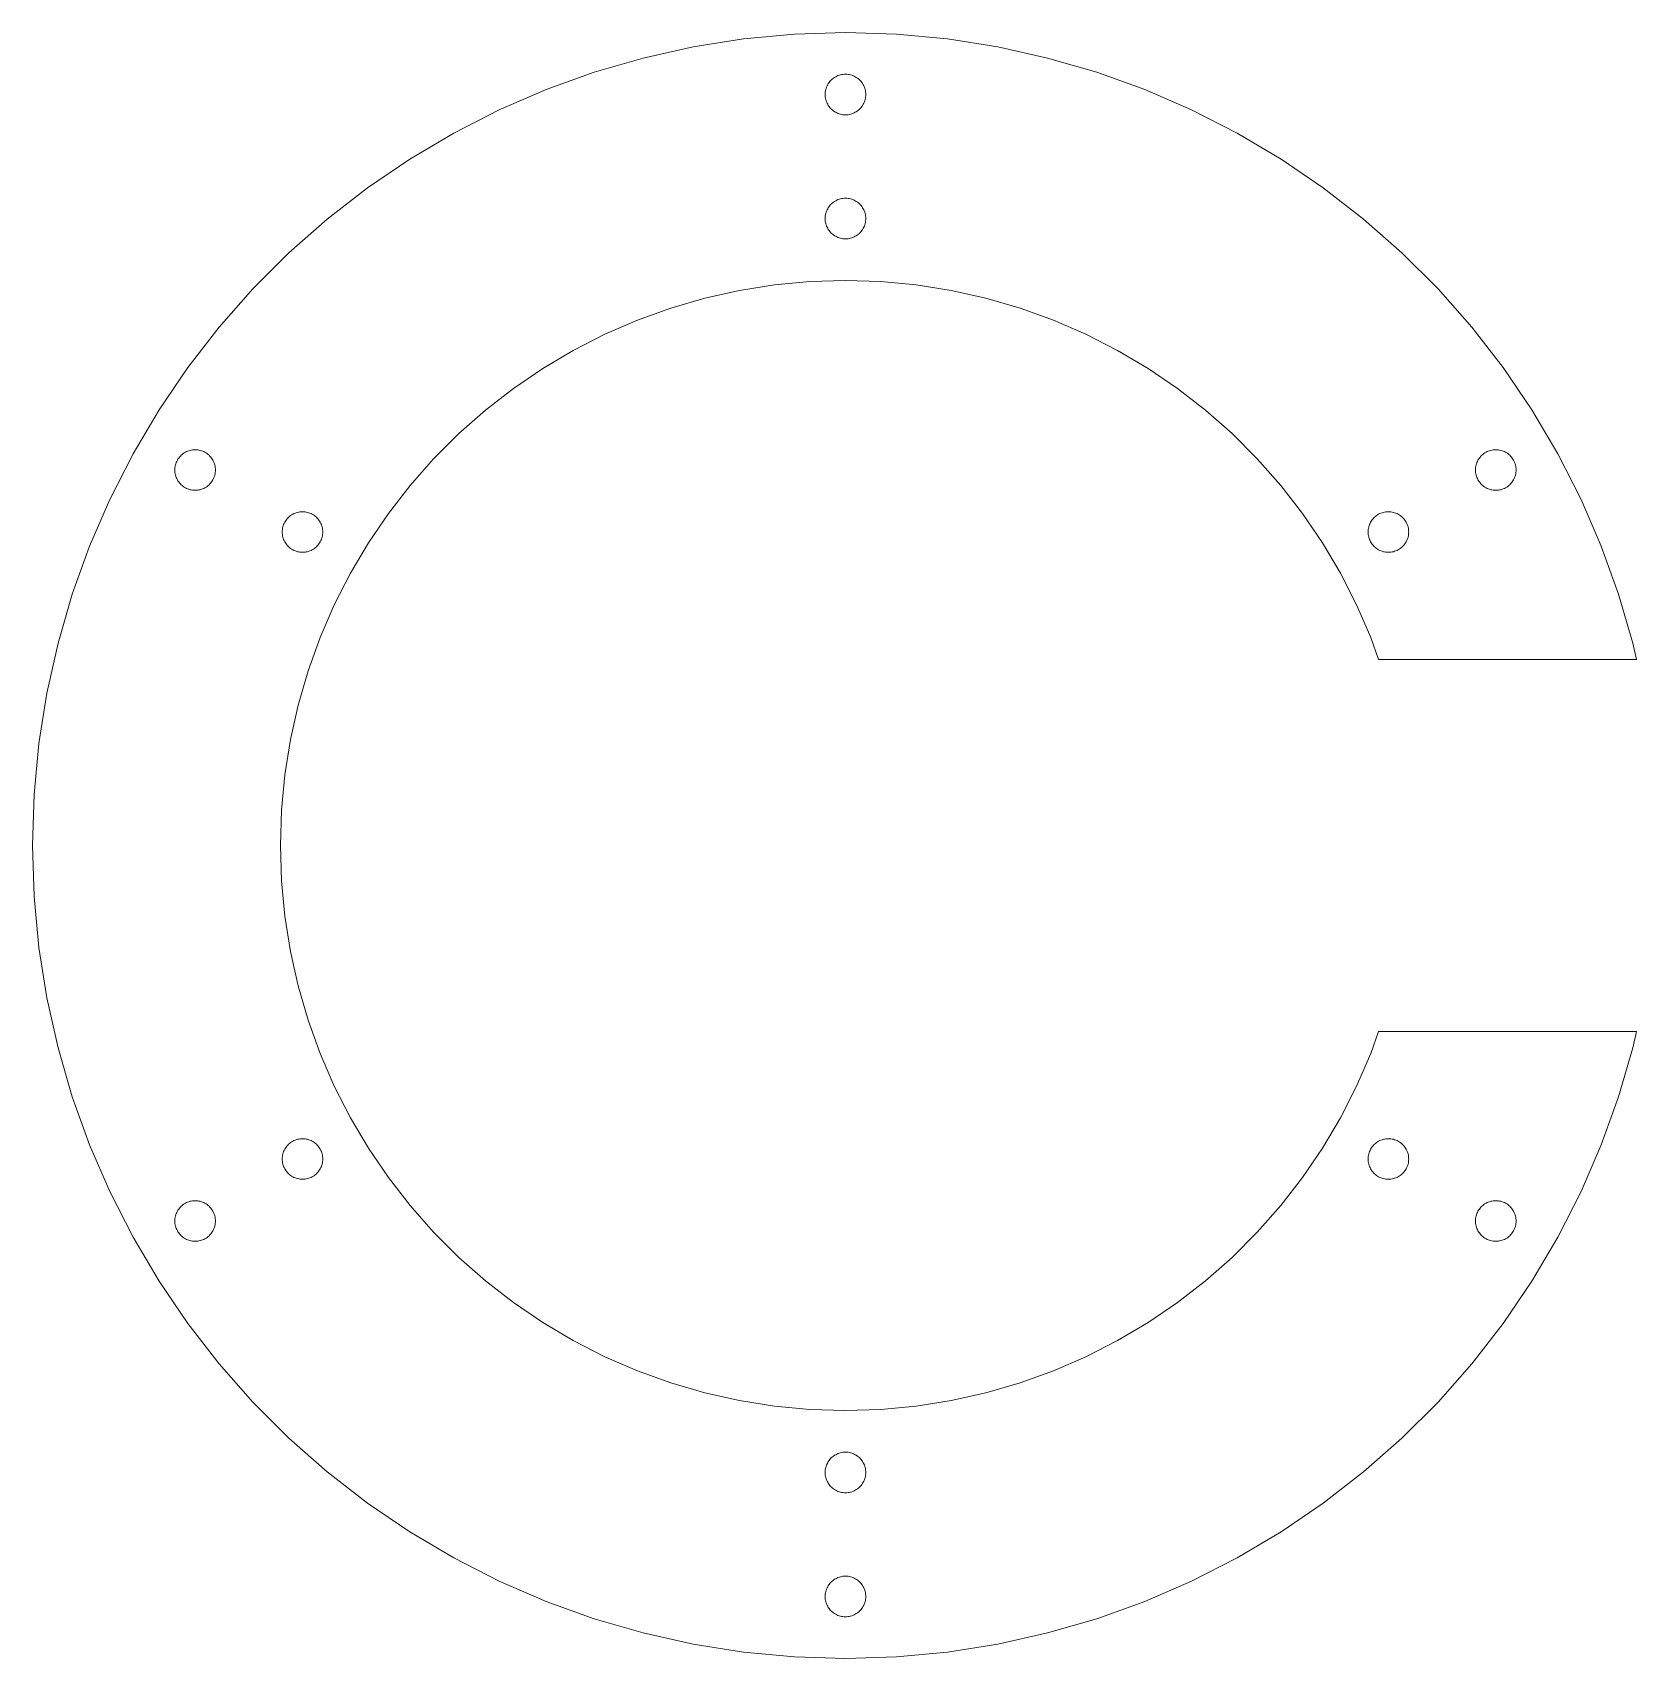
# Model space of a CAD drawing. Header units: millimetres. Extents: x -59 to 57, y -59 to 59.
import ezdxf

# ---------------------------------------------------------------- set-up
doc = ezdxf.new("R2010")
doc.units = ezdxf.units.MM
doc.layers.get('0').update_dxf_attribs({"linetype": 'CONTINUOUS', "lineweight": 0})

msp = doc.modelspace()

# ---------------------------------------------------------------- linework, layer by layer
for p, q in [((-3.705, 58.884), (0, 59)), ((0, 59), (3.705, 58.884)), ((-14.673, 57.146), (-11.055, 57.955)), ((-11.055, 57.955), (-7.395, 58.535)), ((-7.395, 58.535), (-3.705, 58.884)), ((3.705, 58.884), (7.395, 58.535)), ((7.395, 58.535), (11.055, 57.955)), ((11.055, 57.955), (14.673, 57.146)), ((-18.232, 56.112), (-14.673, 57.146)), ((14.673, 57.146), (18.232, 56.112)), ((-21.719, 54.857), (-18.232, 56.112)), ((-1.135, 55.439), (-1.074, 55.508)), ((-1.074, 55.508), (-1.008, 55.574)), ((-1.008, 55.574), (-0.939, 55.635)), ((-0.939, 55.635), (-0.866, 55.692)), ((-0.866, 55.692), (-0.789, 55.744)), ((-0.789, 55.744), (-0.71, 55.791)), ((-0.71, 55.791), (-0.627, 55.833)), ((-0.627, 55.833), (-0.542, 55.87)), ((-0.542, 55.87), (-0.455, 55.901)), ((-0.455, 55.901), (-0.366, 55.927)), ((-0.366, 55.927), (-0.276, 55.947)), ((-0.276, 55.947), (-0.185, 55.962)), ((-0.185, 55.962), (-0.093, 55.97)), ((-0.093, 55.97), (0, 55.973)), ((0, 55.973), (0.093, 55.97)), ((0.093, 55.97), (0.185, 55.962)), ((0.185, 55.962), (0.276, 55.947)), ((0.276, 55.947), (0.366, 55.927)), ((0.366, 55.927), (0.455, 55.901)), ((0.455, 55.901), (0.542, 55.87)), ((0.542, 55.87), (0.627, 55.833)), ((0.627, 55.833), (0.71, 55.791)), ((0.71, 55.791), (0.789, 55.744)), ((0.789, 55.744), (0.866, 55.692)), ((0.866, 55.692), (0.939, 55.635)), ((0.939, 55.635), (1.008, 55.574)), ((1.008, 55.574), (1.074, 55.508)), ((1.074, 55.508), (1.135, 55.439)), ((18.232, 56.112), (21.719, 54.857)), ((-25.121, 53.385), (-21.719, 54.857)), ((-1.473, 54.5), (-1.47, 54.593)), ((-1.47, 54.407), (-1.473, 54.5)), ((-1.47, 54.593), (-1.462, 54.685)), ((-1.462, 54.315), (-1.47, 54.407)), ((-1.462, 54.685), (-1.447, 54.776)), ((-1.447, 54.224), (-1.462, 54.315)), ((-1.447, 54.776), (-1.427, 54.866)), ((-1.427, 54.866), (-1.401, 54.955)), ((-1.401, 54.955), (-1.37, 55.042)), ((-1.37, 55.042), (-1.333, 55.127)), ((-1.333, 55.127), (-1.291, 55.21)), ((-1.291, 55.21), (-1.244, 55.289)), ((-1.244, 55.289), (-1.192, 55.366)), ((-1.192, 55.366), (-1.135, 55.439)), ((1.135, 55.439), (1.192, 55.366)), ((1.192, 55.366), (1.244, 55.289)), ((1.244, 55.289), (1.291, 55.21)), ((1.291, 55.21), (1.333, 55.127)), ((1.333, 55.127), (1.37, 55.042)), ((1.37, 55.042), (1.401, 54.955)), ((1.401, 54.955), (1.427, 54.866)), ((1.427, 54.866), (1.447, 54.776)), ((1.447, 54.776), (1.462, 54.685)), ((1.462, 54.315), (1.447, 54.224)), ((1.462, 54.685), (1.47, 54.593)), ((1.47, 54.407), (1.462, 54.315)), ((1.47, 54.593), (1.473, 54.5)), ((1.473, 54.5), (1.47, 54.407)), ((21.719, 54.857), (25.121, 53.385)), ((-28.423, 51.702), (-25.121, 53.385)), ((-1.427, 54.134), (-1.447, 54.224)), ((-1.401, 54.045), (-1.427, 54.134)), ((-1.37, 53.958), (-1.401, 54.045)), ((-1.333, 53.873), (-1.37, 53.958)), ((-1.291, 53.79), (-1.333, 53.873)), ((-1.244, 53.711), (-1.291, 53.79)), ((-1.192, 53.634), (-1.244, 53.711)), ((-1.135, 53.561), (-1.192, 53.634)), ((-1.074, 53.492), (-1.135, 53.561)), ((-1.008, 53.426), (-1.074, 53.492)), ((-0.939, 53.365), (-1.008, 53.426)), ((-0.866, 53.308), (-0.939, 53.365)), ((-0.789, 53.256), (-0.866, 53.308)), ((-0.71, 53.209), (-0.789, 53.256)), ((-0.627, 53.167), (-0.71, 53.209)), ((-0.542, 53.13), (-0.627, 53.167)), ((-0.455, 53.099), (-0.542, 53.13)), ((0.542, 53.13), (0.455, 53.099)), ((0.627, 53.167), (0.542, 53.13)), ((0.71, 53.209), (0.627, 53.167)), ((0.789, 53.256), (0.71, 53.209)), ((0.866, 53.308), (0.789, 53.256)), ((0.939, 53.365), (0.866, 53.308)), ((1.008, 53.426), (0.939, 53.365)), ((1.074, 53.492), (1.008, 53.426)), ((1.135, 53.561), (1.074, 53.492)), ((1.192, 53.634), (1.135, 53.561)), ((1.244, 53.711), (1.192, 53.634)), ((1.291, 53.79), (1.244, 53.711)), ((1.333, 53.873), (1.291, 53.79)), ((1.37, 53.958), (1.333, 53.873)), ((1.401, 54.045), (1.37, 53.958)), ((1.427, 54.134), (1.401, 54.045)), ((1.447, 54.224), (1.427, 54.134)), ((25.121, 53.385), (28.423, 51.702)), ((-0.366, 53.073), (-0.455, 53.099)), ((-0.276, 53.053), (-0.366, 53.073)), ((-0.185, 53.038), (-0.276, 53.053)), ((-0.093, 53.03), (-0.185, 53.038)), ((0, 53.027), (-0.093, 53.03)), ((0.093, 53.03), (0, 53.027)), ((0.185, 53.038), (0.093, 53.03)), ((0.276, 53.053), (0.185, 53.038)), ((0.366, 53.073), (0.276, 53.053)), ((0.455, 53.099), (0.366, 53.073)), ((-31.614, 49.815), (-28.423, 51.702)), ((28.423, 51.702), (31.614, 49.815)), ((-34.679, 47.732), (-31.614, 49.815)), ((31.614, 49.815), (34.679, 47.732)), ((-37.608, 45.46), (-34.679, 47.732)), ((34.679, 47.732), (37.608, 45.46)), ((-1.401, 45.955), (-1.37, 46.042)), ((-1.37, 46.042), (-1.333, 46.127)), ((-1.333, 46.127), (-1.291, 46.21)), ((-1.291, 46.21), (-1.244, 46.289)), ((-1.244, 46.289), (-1.192, 46.366)), ((-1.192, 46.366), (-1.135, 46.439)), ((-1.135, 46.439), (-1.074, 46.508)), ((-1.074, 46.508), (-1.008, 46.574)), ((-1.008, 46.574), (-0.939, 46.635)), ((-0.939, 46.635), (-0.866, 46.692)), ((-0.866, 46.692), (-0.789, 46.744)), ((-0.789, 46.744), (-0.71, 46.791)), ((-0.71, 46.791), (-0.627, 46.833)), ((-0.627, 46.833), (-0.542, 46.87)), ((-0.542, 46.87), (-0.455, 46.901)), ((-0.455, 46.901), (-0.366, 46.927)), ((-0.366, 46.927), (-0.276, 46.947)), ((-0.276, 46.947), (-0.185, 46.962)), ((-0.185, 46.962), (-0.093, 46.97)), ((-0.093, 46.97), (0, 46.973)), ((0, 46.973), (0.093, 46.97)), ((0.093, 46.97), (0.185, 46.962)), ((0.185, 46.962), (0.276, 46.947)), ((0.276, 46.947), (0.366, 46.927)), ((0.366, 46.927), (0.455, 46.901)), ((0.455, 46.901), (0.542, 46.87)), ((0.542, 46.87), (0.627, 46.833)), ((0.627, 46.833), (0.71, 46.791)), ((0.71, 46.791), (0.789, 46.744)), ((0.789, 46.744), (0.866, 46.692)), ((0.866, 46.692), (0.939, 46.635)), ((0.939, 46.635), (1.008, 46.574)), ((1.008, 46.574), (1.074, 46.508)), ((1.074, 46.508), (1.135, 46.439)), ((1.135, 46.439), (1.192, 46.366)), ((1.192, 46.366), (1.244, 46.289)), ((1.244, 46.289), (1.291, 46.21)), ((1.291, 46.21), (1.333, 46.127)), ((1.333, 46.127), (1.37, 46.042)), ((1.37, 46.042), (1.401, 45.955)), ((-40.388, 43.009), (-37.608, 45.46)), ((-1.473, 45.5), (-1.47, 45.593)), ((-1.47, 45.407), (-1.473, 45.5)), ((-1.47, 45.593), (-1.462, 45.685)), ((-1.462, 45.315), (-1.47, 45.407)), ((-1.462, 45.685), (-1.447, 45.776)), ((-1.447, 45.224), (-1.462, 45.315)), ((-1.447, 45.776), (-1.427, 45.866)), ((-1.427, 45.134), (-1.447, 45.224)), ((-1.427, 45.866), (-1.401, 45.955)), ((-1.401, 45.045), (-1.427, 45.134)), ((-1.37, 44.958), (-1.401, 45.045)), ((-1.333, 44.873), (-1.37, 44.958)), ((-1.291, 44.79), (-1.333, 44.873)), ((1.333, 44.873), (1.291, 44.79)), ((1.37, 44.958), (1.333, 44.873)), ((1.401, 45.045), (1.37, 44.958)), ((1.401, 45.955), (1.427, 45.866)), ((1.427, 45.134), (1.401, 45.045)), ((1.427, 45.866), (1.447, 45.776)), ((1.447, 45.224), (1.427, 45.134)), ((1.447, 45.776), (1.462, 45.685)), ((1.462, 45.315), (1.447, 45.224)), ((1.462, 45.685), (1.47, 45.593)), ((1.47, 45.407), (1.462, 45.315)), ((1.47, 45.593), (1.473, 45.5)), ((1.473, 45.5), (1.47, 45.407)), ((37.608, 45.46), (40.388, 43.009)), ((-1.244, 44.711), (-1.291, 44.79)), ((-1.192, 44.634), (-1.244, 44.711)), ((-1.135, 44.561), (-1.192, 44.634)), ((-1.074, 44.492), (-1.135, 44.561)), ((-1.008, 44.426), (-1.074, 44.492)), ((-0.939, 44.365), (-1.008, 44.426)), ((-0.866, 44.308), (-0.939, 44.365)), ((-0.789, 44.256), (-0.866, 44.308)), ((-0.71, 44.209), (-0.789, 44.256)), ((-0.627, 44.167), (-0.71, 44.209)), ((-0.542, 44.13), (-0.627, 44.167)), ((-0.455, 44.099), (-0.542, 44.13)), ((-0.366, 44.073), (-0.455, 44.099)), ((-0.276, 44.053), (-0.366, 44.073)), ((-0.185, 44.038), (-0.276, 44.053)), ((-0.093, 44.03), (-0.185, 44.038)), ((0, 44.027), (-0.093, 44.03)), ((0.093, 44.03), (0, 44.027)), ((0.185, 44.038), (0.093, 44.03)), ((0.276, 44.053), (0.185, 44.038)), ((0.366, 44.073), (0.276, 44.053)), ((0.455, 44.099), (0.366, 44.073)), ((0.542, 44.13), (0.455, 44.099)), ((0.627, 44.167), (0.542, 44.13)), ((0.71, 44.209), (0.627, 44.167)), ((0.789, 44.256), (0.71, 44.209)), ((0.866, 44.308), (0.789, 44.256)), ((0.939, 44.365), (0.866, 44.308)), ((1.008, 44.426), (0.939, 44.365)), ((1.074, 44.492), (1.008, 44.426)), ((1.135, 44.561), (1.074, 44.492)), ((1.192, 44.634), (1.135, 44.561)), ((1.244, 44.711), (1.192, 44.634)), ((1.291, 44.79), (1.244, 44.711)), ((-43.009, 40.388), (-40.388, 43.009)), ((40.388, 43.009), (43.009, 40.388)), ((-45.46, 37.608), (-43.009, 40.388)), ((-7.683, 40.274), (-10.196, 39.712)), ((-5.139, 40.677), (-7.683, 40.274)), ((-2.574, 40.919), (-5.139, 40.677)), ((0, 41), (-2.574, 40.919)), ((2.574, 40.919), (0, 41)), ((5.139, 40.677), (2.574, 40.919)), ((7.683, 40.274), (5.139, 40.677)), ((10.196, 39.712), (7.683, 40.274)), ((43.009, 40.388), (45.46, 37.608)), ((-12.67, 38.993), (-15.093, 38.121)), ((-10.196, 39.712), (-12.67, 38.993)), ((12.67, 38.993), (10.196, 39.712)), ((15.093, 38.121), (12.67, 38.993)), ((-15.093, 38.121), (-17.457, 37.098)), ((17.457, 37.098), (15.093, 38.121)), ((-47.732, 34.679), (-45.46, 37.608)), ((-17.457, 37.098), (-19.752, 35.929)), ((19.752, 35.929), (17.457, 37.098)), ((45.46, 37.608), (47.732, 34.679)), ((-19.752, 35.929), (-21.969, 34.617)), ((21.969, 34.617), (19.752, 35.929)), ((-49.815, 31.614), (-47.732, 34.679)), ((-21.969, 34.617), (-24.099, 33.17)), ((24.099, 33.17), (21.969, 34.617)), ((47.732, 34.679), (49.815, 31.614)), ((-24.099, 33.17), (-26.134, 31.591)), ((26.134, 31.591), (24.099, 33.17)), ((-51.702, 28.423), (-49.815, 31.614)), ((-26.134, 31.591), (-28.066, 29.888)), ((28.066, 29.888), (26.134, 31.591)), ((49.815, 31.614), (51.702, 28.423)), ((-28.066, 29.888), (-29.888, 28.066)), ((29.888, 28.066), (28.066, 29.888)), ((-53.385, 25.121), (-51.702, 28.423)), ((-48.272, 28.258), (-48.207, 28.324)), ((-48.207, 28.324), (-48.137, 28.385)), ((-48.137, 28.385), (-48.064, 28.442)), ((-48.064, 28.442), (-47.988, 28.494)), ((-47.988, 28.494), (-47.908, 28.541)), ((-47.908, 28.541), (-47.826, 28.583)), ((-47.826, 28.583), (-47.741, 28.62)), ((-47.741, 28.62), (-47.654, 28.651)), ((-47.654, 28.651), (-47.565, 28.677)), ((-47.565, 28.677), (-47.474, 28.697)), ((-47.474, 28.697), (-47.383, 28.712)), ((-47.383, 28.712), (-47.291, 28.72)), ((-47.291, 28.72), (-47.198, 28.723)), ((-47.198, 28.723), (-47.106, 28.72)), ((-47.106, 28.72), (-47.014, 28.712)), ((-47.014, 28.712), (-46.922, 28.697)), ((-46.922, 28.697), (-46.832, 28.677)), ((-46.832, 28.677), (-46.743, 28.651)), ((-46.743, 28.651), (-46.656, 28.62)), ((-46.656, 28.62), (-46.571, 28.583)), ((-46.571, 28.583), (-46.489, 28.541)), ((-46.489, 28.541), (-46.409, 28.494)), ((-46.409, 28.494), (-46.332, 28.442)), ((-46.332, 28.442), (-46.259, 28.385)), ((-46.259, 28.385), (-46.19, 28.324)), ((-46.19, 28.324), (-46.124, 28.258)), ((46.124, 28.258), (46.19, 28.324)), ((46.19, 28.324), (46.259, 28.385)), ((46.259, 28.385), (46.332, 28.442)), ((46.332, 28.442), (46.409, 28.494)), ((46.409, 28.494), (46.489, 28.541)), ((46.489, 28.541), (46.571, 28.583)), ((46.571, 28.583), (46.656, 28.62)), ((46.656, 28.62), (46.743, 28.651)), ((46.743, 28.651), (46.832, 28.677)), ((46.832, 28.677), (46.922, 28.697)), ((46.922, 28.697), (47.014, 28.712)), ((47.014, 28.712), (47.106, 28.72)), ((47.106, 28.72), (47.198, 28.723)), ((47.198, 28.723), (47.291, 28.72)), ((47.291, 28.72), (47.383, 28.712)), ((47.383, 28.712), (47.474, 28.697)), ((47.474, 28.697), (47.565, 28.677)), ((47.565, 28.677), (47.654, 28.651)), ((47.654, 28.651), (47.741, 28.62)), ((47.741, 28.62), (47.826, 28.583)), ((47.826, 28.583), (47.908, 28.541)), ((47.908, 28.541), (47.988, 28.494)), ((47.988, 28.494), (48.064, 28.442)), ((48.064, 28.442), (48.137, 28.385)), ((48.137, 28.385), (48.207, 28.324)), ((48.207, 28.324), (48.272, 28.258)), ((51.702, 28.423), (53.385, 25.121)), ((-48.672, 27.25), (-48.669, 27.343)), ((-48.669, 27.157), (-48.672, 27.25)), ((-48.669, 27.343), (-48.66, 27.435)), ((-48.66, 27.065), (-48.669, 27.157)), ((-48.66, 27.435), (-48.645, 27.526)), ((-48.645, 27.526), (-48.625, 27.616)), ((-48.625, 27.616), (-48.599, 27.705)), ((-48.599, 27.705), (-48.568, 27.792)), ((-48.568, 27.792), (-48.531, 27.877)), ((-48.531, 27.877), (-48.489, 27.96)), ((-48.489, 27.96), (-48.442, 28.039)), ((-48.442, 28.039), (-48.39, 28.116)), ((-48.39, 28.116), (-48.334, 28.189)), ((-48.334, 28.189), (-48.272, 28.258)), ((-46.124, 28.258), (-46.063, 28.189)), ((-46.063, 28.189), (-46.007, 28.116)), ((-46.007, 28.116), (-45.955, 28.039)), ((-45.955, 28.039), (-45.907, 27.96)), ((-45.907, 27.96), (-45.865, 27.877)), ((-45.865, 27.877), (-45.829, 27.792)), ((-45.829, 27.792), (-45.797, 27.705)), ((-45.797, 27.705), (-45.771, 27.616)), ((-45.771, 27.616), (-45.751, 27.526)), ((-45.751, 27.526), (-45.737, 27.435)), ((-45.737, 27.435), (-45.728, 27.343)), ((-45.728, 27.157), (-45.737, 27.065)), ((-45.728, 27.343), (-45.725, 27.25)), ((-45.725, 27.25), (-45.728, 27.157)), ((-29.888, 28.066), (-31.591, 26.134)), ((31.591, 26.134), (29.888, 28.066)), ((45.725, 27.25), (45.728, 27.343)), ((45.728, 27.157), (45.725, 27.25)), ((45.728, 27.343), (45.737, 27.435)), ((45.737, 27.065), (45.728, 27.157)), ((45.737, 27.435), (45.751, 27.526)), ((45.751, 27.526), (45.771, 27.616)), ((45.771, 27.616), (45.797, 27.705)), ((45.797, 27.705), (45.829, 27.792)), ((45.829, 27.792), (45.865, 27.877)), ((45.865, 27.877), (45.907, 27.96)), ((45.907, 27.96), (45.955, 28.039)), ((45.955, 28.039), (46.007, 28.116)), ((46.007, 28.116), (46.063, 28.189)), ((46.063, 28.189), (46.124, 28.258)), ((48.272, 28.258), (48.334, 28.189)), ((48.334, 28.189), (48.39, 28.116)), ((48.39, 28.116), (48.442, 28.039)), ((48.442, 28.039), (48.489, 27.96)), ((48.489, 27.96), (48.531, 27.877)), ((48.531, 27.877), (48.568, 27.792)), ((48.568, 27.792), (48.599, 27.705)), ((48.599, 27.705), (48.625, 27.616)), ((48.625, 27.616), (48.645, 27.526)), ((48.645, 27.526), (48.66, 27.435)), ((48.66, 27.435), (48.669, 27.343)), ((48.669, 27.157), (48.66, 27.065)), ((48.669, 27.343), (48.672, 27.25)), ((48.672, 27.25), (48.669, 27.157)), ((-48.645, 26.974), (-48.66, 27.065)), ((-48.625, 26.884), (-48.645, 26.974)), ((-48.599, 26.795), (-48.625, 26.884)), ((-48.568, 26.708), (-48.599, 26.795)), ((-48.531, 26.623), (-48.568, 26.708)), ((-48.489, 26.54), (-48.531, 26.623)), ((-48.442, 26.461), (-48.489, 26.54)), ((-48.39, 26.384), (-48.442, 26.461)), ((-48.334, 26.311), (-48.39, 26.384)), ((-48.272, 26.242), (-48.334, 26.311)), ((-48.207, 26.176), (-48.272, 26.242)), ((-48.137, 26.115), (-48.207, 26.176)), ((-48.064, 26.058), (-48.137, 26.115)), ((-47.988, 26.006), (-48.064, 26.058)), ((-47.908, 25.959), (-47.988, 26.006)), ((-46.409, 26.006), (-46.489, 25.959)), ((-46.332, 26.058), (-46.409, 26.006)), ((-46.259, 26.115), (-46.332, 26.058)), ((-46.19, 26.176), (-46.259, 26.115)), ((-46.124, 26.242), (-46.19, 26.176)), ((-46.063, 26.311), (-46.124, 26.242)), ((-46.007, 26.384), (-46.063, 26.311)), ((-45.955, 26.461), (-46.007, 26.384)), ((-45.907, 26.54), (-45.955, 26.461)), ((-45.865, 26.623), (-45.907, 26.54)), ((-45.829, 26.708), (-45.865, 26.623)), ((-45.797, 26.795), (-45.829, 26.708)), ((-45.771, 26.884), (-45.797, 26.795)), ((-45.751, 26.974), (-45.771, 26.884)), ((-45.737, 27.065), (-45.751, 26.974)), ((-31.591, 26.134), (-33.17, 24.099)), ((33.17, 24.099), (31.591, 26.134)), ((45.751, 26.974), (45.737, 27.065)), ((45.771, 26.884), (45.751, 26.974)), ((45.797, 26.795), (45.771, 26.884)), ((45.829, 26.708), (45.797, 26.795)), ((45.865, 26.623), (45.829, 26.708)), ((45.907, 26.54), (45.865, 26.623)), ((45.955, 26.461), (45.907, 26.54)), ((46.007, 26.384), (45.955, 26.461)), ((46.063, 26.311), (46.007, 26.384)), ((46.124, 26.242), (46.063, 26.311)), ((46.19, 26.176), (46.124, 26.242)), ((46.259, 26.115), (46.19, 26.176)), ((46.332, 26.058), (46.259, 26.115)), ((46.409, 26.006), (46.332, 26.058)), ((46.489, 25.959), (46.409, 26.006)), ((47.988, 26.006), (47.908, 25.959)), ((48.064, 26.058), (47.988, 26.006)), ((48.137, 26.115), (48.064, 26.058)), ((48.207, 26.176), (48.137, 26.115)), ((48.272, 26.242), (48.207, 26.176)), ((48.334, 26.311), (48.272, 26.242)), ((48.39, 26.384), (48.334, 26.311)), ((48.442, 26.461), (48.39, 26.384)), ((48.489, 26.54), (48.442, 26.461)), ((48.531, 26.623), (48.489, 26.54)), ((48.568, 26.708), (48.531, 26.623)), ((48.599, 26.795), (48.568, 26.708)), ((48.625, 26.884), (48.599, 26.795)), ((48.645, 26.974), (48.625, 26.884)), ((48.66, 27.065), (48.645, 26.974)), ((-54.857, 21.719), (-53.385, 25.121)), ((-47.826, 25.917), (-47.908, 25.959)), ((-47.741, 25.88), (-47.826, 25.917)), ((-47.654, 25.849), (-47.741, 25.88)), ((-47.565, 25.823), (-47.654, 25.849)), ((-47.474, 25.803), (-47.565, 25.823)), ((-47.383, 25.788), (-47.474, 25.803)), ((-47.291, 25.78), (-47.383, 25.788)), ((-47.198, 25.777), (-47.291, 25.78)), ((-47.106, 25.78), (-47.198, 25.777)), ((-47.014, 25.788), (-47.106, 25.78)), ((-46.922, 25.803), (-47.014, 25.788)), ((-46.832, 25.823), (-46.922, 25.803)), ((-46.743, 25.849), (-46.832, 25.823)), ((-46.656, 25.88), (-46.743, 25.849)), ((-46.571, 25.917), (-46.656, 25.88)), ((-46.489, 25.959), (-46.571, 25.917)), ((46.571, 25.917), (46.489, 25.959)), ((46.656, 25.88), (46.571, 25.917)), ((46.743, 25.849), (46.656, 25.88)), ((46.832, 25.823), (46.743, 25.849)), ((46.922, 25.803), (46.832, 25.823)), ((47.014, 25.788), (46.922, 25.803)), ((47.106, 25.78), (47.014, 25.788)), ((47.198, 25.777), (47.106, 25.78)), ((47.291, 25.78), (47.198, 25.777)), ((47.383, 25.788), (47.291, 25.78)), ((47.474, 25.803), (47.383, 25.788)), ((47.565, 25.823), (47.474, 25.803)), ((47.654, 25.849), (47.565, 25.823)), ((47.741, 25.88), (47.654, 25.849)), ((47.826, 25.917), (47.741, 25.88)), ((47.908, 25.959), (47.826, 25.917)), ((53.385, 25.121), (54.857, 21.719)), ((-40.648, 23.539), (-40.596, 23.616)), ((-40.596, 23.616), (-40.539, 23.689)), ((-40.539, 23.689), (-40.478, 23.758)), ((-40.478, 23.758), (-40.413, 23.824)), ((-40.413, 23.824), (-40.343, 23.885)), ((-40.343, 23.885), (-40.27, 23.942)), ((-40.27, 23.942), (-40.194, 23.994)), ((-40.194, 23.994), (-40.114, 24.041)), ((-40.114, 24.041), (-40.031, 24.083)), ((-40.031, 24.083), (-39.946, 24.12)), ((-39.946, 24.12), (-39.859, 24.151)), ((-39.859, 24.151), (-39.771, 24.177)), ((-39.771, 24.177), (-39.68, 24.197)), ((-39.68, 24.197), (-39.589, 24.212)), ((-39.589, 24.212), (-39.497, 24.22)), ((-39.497, 24.22), (-39.404, 24.223)), ((-39.404, 24.223), (-39.312, 24.22)), ((-39.312, 24.22), (-39.22, 24.212)), ((-39.22, 24.212), (-39.128, 24.197)), ((-39.128, 24.197), (-39.038, 24.177)), ((-39.038, 24.177), (-38.949, 24.151)), ((-38.949, 24.151), (-38.862, 24.12)), ((-38.862, 24.12), (-38.777, 24.083)), ((-38.777, 24.083), (-38.694, 24.041)), ((-38.694, 24.041), (-38.615, 23.994)), ((-38.615, 23.994), (-38.538, 23.942)), ((-38.538, 23.942), (-38.465, 23.885)), ((-38.465, 23.885), (-38.396, 23.824)), ((-38.396, 23.824), (-38.33, 23.758)), ((-38.33, 23.758), (-38.269, 23.689)), ((-38.269, 23.689), (-38.212, 23.616)), ((-38.212, 23.616), (-38.16, 23.539)), ((-33.17, 24.099), (-34.617, 21.969)), ((34.617, 21.969), (33.17, 24.099)), ((38.16, 23.539), (38.212, 23.616)), ((38.212, 23.616), (38.269, 23.689)), ((38.269, 23.689), (38.33, 23.758)), ((38.33, 23.758), (38.396, 23.824)), ((38.396, 23.824), (38.465, 23.885)), ((38.465, 23.885), (38.538, 23.942)), ((38.538, 23.942), (38.615, 23.994)), ((38.615, 23.994), (38.694, 24.041)), ((38.694, 24.041), (38.777, 24.083)), ((38.777, 24.083), (38.862, 24.12)), ((38.862, 24.12), (38.949, 24.151)), ((38.949, 24.151), (39.038, 24.177)), ((39.038, 24.177), (39.128, 24.197)), ((39.128, 24.197), (39.22, 24.212)), ((39.22, 24.212), (39.312, 24.22)), ((39.312, 24.22), (39.404, 24.223)), ((39.404, 24.223), (39.497, 24.22)), ((39.497, 24.22), (39.589, 24.212)), ((39.589, 24.212), (39.68, 24.197)), ((39.68, 24.197), (39.771, 24.177)), ((39.771, 24.177), (39.859, 24.151)), ((39.859, 24.151), (39.946, 24.12)), ((39.946, 24.12), (40.031, 24.083)), ((40.031, 24.083), (40.114, 24.041)), ((40.114, 24.041), (40.194, 23.994)), ((40.194, 23.994), (40.27, 23.942)), ((40.27, 23.942), (40.343, 23.885)), ((40.343, 23.885), (40.413, 23.824)), ((40.413, 23.824), (40.478, 23.758)), ((40.478, 23.758), (40.539, 23.689)), ((40.539, 23.689), (40.596, 23.616)), ((40.596, 23.616), (40.648, 23.539)), ((-40.877, 22.75), (-40.874, 22.843)), ((-40.874, 22.657), (-40.877, 22.75)), ((-40.874, 22.843), (-40.866, 22.935)), ((-40.866, 22.565), (-40.874, 22.657)), ((-40.866, 22.935), (-40.851, 23.026)), ((-40.851, 22.474), (-40.866, 22.565)), ((-40.851, 23.026), (-40.831, 23.116)), ((-40.831, 22.384), (-40.851, 22.474)), ((-40.831, 23.116), (-40.805, 23.205)), ((-40.805, 23.205), (-40.774, 23.292)), ((-40.774, 23.292), (-40.737, 23.377)), ((-40.737, 23.377), (-40.695, 23.46)), ((-40.695, 23.46), (-40.648, 23.539)), ((-38.16, 23.539), (-38.113, 23.46)), ((-38.113, 23.46), (-38.071, 23.377)), ((-38.071, 23.377), (-38.034, 23.292)), ((-38.034, 23.292), (-38.003, 23.205)), ((-38.003, 23.205), (-37.977, 23.116)), ((-37.977, 23.116), (-37.957, 23.026)), ((-37.957, 22.474), (-37.977, 22.384)), ((-37.957, 23.026), (-37.943, 22.935)), ((-37.943, 22.565), (-37.957, 22.474)), ((-37.943, 22.935), (-37.934, 22.843)), ((-37.934, 22.657), (-37.943, 22.565)), ((-37.934, 22.843), (-37.931, 22.75)), ((-37.931, 22.75), (-37.934, 22.657)), ((37.931, 22.75), (37.934, 22.843)), ((37.934, 22.657), (37.931, 22.75)), ((37.934, 22.843), (37.943, 22.935)), ((37.943, 22.565), (37.934, 22.657)), ((37.943, 22.935), (37.957, 23.026)), ((37.957, 22.474), (37.943, 22.565)), ((37.957, 23.026), (37.977, 23.116)), ((37.977, 22.384), (37.957, 22.474)), ((37.977, 23.116), (38.003, 23.205)), ((38.003, 23.205), (38.034, 23.292)), ((38.034, 23.292), (38.071, 23.377)), ((38.071, 23.377), (38.113, 23.46)), ((38.113, 23.46), (38.16, 23.539)), ((40.648, 23.539), (40.695, 23.46)), ((40.695, 23.46), (40.737, 23.377)), ((40.737, 23.377), (40.774, 23.292)), ((40.774, 23.292), (40.805, 23.205)), ((40.805, 23.205), (40.831, 23.116)), ((40.831, 23.116), (40.851, 23.026)), ((40.851, 22.474), (40.831, 22.384)), ((40.851, 23.026), (40.866, 22.935)), ((40.866, 22.565), (40.851, 22.474)), ((40.866, 22.935), (40.874, 22.843)), ((40.874, 22.657), (40.866, 22.565)), ((40.874, 22.843), (40.877, 22.75)), ((40.877, 22.75), (40.874, 22.657)), ((-56.112, 18.232), (-54.857, 21.719)), ((-40.805, 22.295), (-40.831, 22.384)), ((-40.774, 22.208), (-40.805, 22.295)), ((-40.737, 22.123), (-40.774, 22.208)), ((-40.695, 22.04), (-40.737, 22.123)), ((-40.648, 21.961), (-40.695, 22.04)), ((-40.596, 21.884), (-40.648, 21.961)), ((-40.539, 21.811), (-40.596, 21.884)), ((-40.478, 21.742), (-40.539, 21.811)), ((-40.413, 21.676), (-40.478, 21.742)), ((-40.343, 21.615), (-40.413, 21.676)), ((-40.27, 21.558), (-40.343, 21.615)), ((-40.194, 21.506), (-40.27, 21.558)), ((-40.114, 21.459), (-40.194, 21.506)), ((-40.031, 21.417), (-40.114, 21.459)), ((-39.946, 21.38), (-40.031, 21.417)), ((-39.859, 21.349), (-39.946, 21.38)), ((-39.771, 21.323), (-39.859, 21.349)), ((-39.68, 21.303), (-39.771, 21.323)), ((-39.589, 21.288), (-39.68, 21.303)), ((-39.497, 21.28), (-39.589, 21.288)), ((-39.404, 21.277), (-39.497, 21.28)), ((-39.312, 21.28), (-39.404, 21.277)), ((-39.22, 21.288), (-39.312, 21.28)), ((-39.128, 21.303), (-39.22, 21.288)), ((-39.038, 21.323), (-39.128, 21.303)), ((-38.949, 21.349), (-39.038, 21.323)), ((-38.862, 21.38), (-38.949, 21.349)), ((-38.777, 21.417), (-38.862, 21.38)), ((-38.694, 21.459), (-38.777, 21.417)), ((-38.615, 21.506), (-38.694, 21.459)), ((-38.538, 21.558), (-38.615, 21.506)), ((-38.465, 21.615), (-38.538, 21.558)), ((-38.396, 21.676), (-38.465, 21.615)), ((-38.33, 21.742), (-38.396, 21.676)), ((-38.269, 21.811), (-38.33, 21.742)), ((-38.212, 21.884), (-38.269, 21.811)), ((-38.16, 21.961), (-38.212, 21.884)), ((-38.113, 22.04), (-38.16, 21.961)), ((-38.071, 22.123), (-38.113, 22.04)), ((-38.034, 22.208), (-38.071, 22.123)), ((-38.003, 22.295), (-38.034, 22.208)), ((-37.977, 22.384), (-38.003, 22.295)), ((-34.617, 21.969), (-35.929, 19.752)), ((35.929, 19.752), (34.617, 21.969)), ((38.003, 22.295), (37.977, 22.384)), ((38.034, 22.208), (38.003, 22.295)), ((38.071, 22.123), (38.034, 22.208)), ((38.113, 22.04), (38.071, 22.123)), ((38.16, 21.961), (38.113, 22.04)), ((38.212, 21.884), (38.16, 21.961)), ((38.269, 21.811), (38.212, 21.884)), ((38.33, 21.742), (38.269, 21.811)), ((38.396, 21.676), (38.33, 21.742)), ((38.465, 21.615), (38.396, 21.676)), ((38.538, 21.558), (38.465, 21.615)), ((38.615, 21.506), (38.538, 21.558)), ((38.694, 21.459), (38.615, 21.506)), ((38.777, 21.417), (38.694, 21.459)), ((38.862, 21.38), (38.777, 21.417)), ((38.949, 21.349), (38.862, 21.38)), ((39.038, 21.323), (38.949, 21.349)), ((39.128, 21.303), (39.038, 21.323)), ((39.22, 21.288), (39.128, 21.303)), ((39.312, 21.28), (39.22, 21.288)), ((39.404, 21.277), (39.312, 21.28)), ((39.497, 21.28), (39.404, 21.277)), ((39.589, 21.288), (39.497, 21.28)), ((39.68, 21.303), (39.589, 21.288)), ((39.771, 21.323), (39.68, 21.303)), ((39.859, 21.349), (39.771, 21.323)), ((39.946, 21.38), (39.859, 21.349)), ((40.031, 21.417), (39.946, 21.38)), ((40.114, 21.459), (40.031, 21.417)), ((40.194, 21.506), (40.114, 21.459)), ((40.27, 21.558), (40.194, 21.506)), ((40.343, 21.615), (40.27, 21.558)), ((40.413, 21.676), (40.343, 21.615)), ((40.478, 21.742), (40.413, 21.676)), ((40.539, 21.811), (40.478, 21.742)), ((40.596, 21.884), (40.539, 21.811)), ((40.648, 21.961), (40.596, 21.884)), ((40.695, 22.04), (40.648, 21.961)), ((40.737, 22.123), (40.695, 22.04)), ((40.774, 22.208), (40.737, 22.123)), ((40.805, 22.295), (40.774, 22.208)), ((40.831, 22.384), (40.805, 22.295)), ((54.857, 21.719), (56.112, 18.232)), ((-35.929, 19.752), (-37.098, 17.457)), ((37.098, 17.457), (35.929, 19.752)), ((-57.146, 14.673), (-56.112, 18.232)), ((56.112, 18.232), (57.146, 14.673)), ((-37.098, 17.457), (-38.121, 15.093)), ((38.121, 15.093), (37.098, 17.457)), ((-57.955, 11.055), (-57.146, 14.673)), ((-38.121, 15.093), (-38.993, 12.67)), ((38.694, 13.5), (38.121, 15.093)), ((57.146, 14.673), (57.409, 13.5)), ((57.409, 13.5), (38.694, 13.5)), ((-38.993, 12.67), (-39.712, 10.196)), ((-58.535, 7.395), (-57.955, 11.055)), ((-39.712, 10.196), (-40.274, 7.683)), ((-58.884, 3.705), (-58.535, 7.395)), ((-40.274, 7.683), (-40.677, 5.139)), ((-40.677, 5.139), (-40.919, 2.574)), ((-59, 0), (-58.884, 3.705)), ((-40.919, 2.574), (-41, 0)), ((-58.884, -3.705), (-59, 0)), ((-41, 0), (-40.919, -2.574)), ((-40.919, -2.574), (-40.677, -5.139)), ((-58.535, -7.395), (-58.884, -3.705)), ((-40.677, -5.139), (-40.274, -7.683)), ((-57.955, -11.055), (-58.535, -7.395)), ((-40.274, -7.683), (-39.712, -10.196)), ((-39.712, -10.196), (-38.993, -12.67)), ((-57.146, -14.673), (-57.955, -11.055)), ((-38.993, -12.67), (-38.121, -15.093)), ((38.121, -15.093), (38.694, -13.5)), ((38.694, -13.5), (57.409, -13.5)), ((57.409, -13.5), (57.146, -14.673)), ((-56.112, -18.232), (-57.146, -14.673)), ((-38.121, -15.093), (-37.098, -17.457)), ((37.098, -17.457), (38.121, -15.093)), ((57.146, -14.673), (56.112, -18.232)), ((-37.098, -17.457), (-35.929, -19.752)), ((35.929, -19.752), (37.098, -17.457)), ((-54.857, -21.719), (-56.112, -18.232)), ((56.112, -18.232), (54.857, -21.719)), ((-35.929, -19.752), (-34.617, -21.969)), ((34.617, -21.969), (35.929, -19.752)), ((-53.385, -25.121), (-54.857, -21.719)), ((-40.851, -22.474), (-40.831, -22.384)), ((-40.831, -22.384), (-40.805, -22.295)), ((-40.805, -22.295), (-40.774, -22.208)), ((-40.774, -22.208), (-40.737, -22.123)), ((-40.737, -22.123), (-40.695, -22.04)), ((-40.695, -22.04), (-40.648, -21.961)), ((-40.648, -21.961), (-40.596, -21.884)), ((-40.596, -21.884), (-40.539, -21.811)), ((-40.539, -21.811), (-40.478, -21.742)), ((-40.478, -21.742), (-40.413, -21.676)), ((-40.413, -21.676), (-40.343, -21.615)), ((-40.343, -21.615), (-40.27, -21.558)), ((-40.27, -21.558), (-40.194, -21.506)), ((-40.194, -21.506), (-40.114, -21.459)), ((-40.114, -21.459), (-40.031, -21.417)), ((-40.031, -21.417), (-39.946, -21.38)), ((-39.946, -21.38), (-39.859, -21.349)), ((-39.859, -21.349), (-39.771, -21.323)), ((-39.771, -21.323), (-39.68, -21.303)), ((-39.68, -21.303), (-39.589, -21.288)), ((-39.589, -21.288), (-39.497, -21.28)), ((-39.497, -21.28), (-39.404, -21.277)), ((-39.404, -21.277), (-39.312, -21.28)), ((-39.312, -21.28), (-39.22, -21.288)), ((-39.22, -21.288), (-39.128, -21.303)), ((-39.128, -21.303), (-39.038, -21.323)), ((-39.038, -21.323), (-38.949, -21.349)), ((-38.949, -21.349), (-38.862, -21.38)), ((-38.862, -21.38), (-38.777, -21.417)), ((-38.777, -21.417), (-38.694, -21.459)), ((-38.694, -21.459), (-38.615, -21.506)), ((-38.615, -21.506), (-38.538, -21.558)), ((-38.538, -21.558), (-38.465, -21.615)), ((-38.465, -21.615), (-38.396, -21.676)), ((-38.396, -21.676), (-38.33, -21.742)), ((-38.33, -21.742), (-38.269, -21.811)), ((-38.269, -21.811), (-38.212, -21.884)), ((-38.212, -21.884), (-38.16, -21.961)), ((-38.16, -21.961), (-38.113, -22.04)), ((-38.113, -22.04), (-38.071, -22.123)), ((-38.071, -22.123), (-38.034, -22.208)), ((-38.034, -22.208), (-38.003, -22.295)), ((-38.003, -22.295), (-37.977, -22.384)), ((-37.977, -22.384), (-37.957, -22.474)), ((-34.617, -21.969), (-33.17, -24.099)), ((33.17, -24.099), (34.617, -21.969)), ((37.957, -22.474), (37.977, -22.384)), ((37.977, -22.384), (38.003, -22.295)), ((38.003, -22.295), (38.034, -22.208)), ((38.034, -22.208), (38.071, -22.123)), ((38.071, -22.123), (38.113, -22.04)), ((38.113, -22.04), (38.16, -21.961)), ((38.16, -21.961), (38.212, -21.884)), ((38.212, -21.884), (38.269, -21.811)), ((38.269, -21.811), (38.33, -21.742)), ((38.33, -21.742), (38.396, -21.676)), ((38.396, -21.676), (38.465, -21.615)), ((38.465, -21.615), (38.538, -21.558)), ((38.538, -21.558), (38.615, -21.506)), ((38.615, -21.506), (38.694, -21.459)), ((38.694, -21.459), (38.777, -21.417)), ((38.777, -21.417), (38.862, -21.38)), ((38.862, -21.38), (38.949, -21.349)), ((38.949, -21.349), (39.038, -21.323)), ((39.038, -21.323), (39.128, -21.303)), ((39.128, -21.303), (39.22, -21.288)), ((39.22, -21.288), (39.312, -21.28)), ((39.312, -21.28), (39.404, -21.277)), ((39.404, -21.277), (39.497, -21.28)), ((39.497, -21.28), (39.589, -21.288)), ((39.589, -21.288), (39.68, -21.303)), ((39.68, -21.303), (39.771, -21.323)), ((39.771, -21.323), (39.859, -21.349)), ((39.859, -21.349), (39.946, -21.38)), ((39.946, -21.38), (40.031, -21.417)), ((40.031, -21.417), (40.114, -21.459)), ((40.114, -21.459), (40.194, -21.506)), ((40.194, -21.506), (40.27, -21.558)), ((40.27, -21.558), (40.343, -21.615)), ((40.343, -21.615), (40.413, -21.676)), ((40.413, -21.676), (40.478, -21.742)), ((40.478, -21.742), (40.539, -21.811)), ((40.539, -21.811), (40.596, -21.884)), ((40.596, -21.884), (40.648, -21.961)), ((40.648, -21.961), (40.695, -22.04)), ((40.695, -22.04), (40.737, -22.123)), ((40.737, -22.123), (40.774, -22.208)), ((40.774, -22.208), (40.805, -22.295)), ((40.805, -22.295), (40.831, -22.384)), ((40.831, -22.384), (40.851, -22.474)), ((54.857, -21.719), (53.385, -25.121)), ((-40.877, -22.75), (-40.874, -22.657)), ((-40.874, -22.843), (-40.877, -22.75)), ((-40.874, -22.657), (-40.866, -22.565)), ((-40.866, -22.935), (-40.874, -22.843)), ((-40.866, -22.565), (-40.851, -22.474)), ((-40.851, -23.026), (-40.866, -22.935)), ((-40.831, -23.116), (-40.851, -23.026)), ((-40.805, -23.205), (-40.831, -23.116)), ((-40.774, -23.292), (-40.805, -23.205)), ((-40.737, -23.377), (-40.774, -23.292)), ((-40.695, -23.46), (-40.737, -23.377)), ((-40.648, -23.539), (-40.695, -23.46)), ((-40.596, -23.616), (-40.648, -23.539)), ((-38.16, -23.539), (-38.212, -23.616)), ((-38.113, -23.46), (-38.16, -23.539)), ((-38.071, -23.377), (-38.113, -23.46)), ((-38.034, -23.292), (-38.071, -23.377)), ((-38.003, -23.205), (-38.034, -23.292)), ((-37.977, -23.116), (-38.003, -23.205)), ((-37.957, -23.026), (-37.977, -23.116)), ((-37.957, -22.474), (-37.943, -22.565)), ((-37.943, -22.935), (-37.957, -23.026)), ((-37.943, -22.565), (-37.934, -22.657)), ((-37.934, -22.843), (-37.943, -22.935)), ((-37.934, -22.657), (-37.931, -22.75)), ((-37.931, -22.75), (-37.934, -22.843)), ((37.931, -22.75), (37.934, -22.657)), ((37.934, -22.843), (37.931, -22.75)), ((37.934, -22.657), (37.943, -22.565)), ((37.943, -22.935), (37.934, -22.843)), ((37.943, -22.565), (37.957, -22.474)), ((37.957, -23.026), (37.943, -22.935)), ((37.977, -23.116), (37.957, -23.026)), ((38.003, -23.205), (37.977, -23.116)), ((38.034, -23.292), (38.003, -23.205)), ((38.071, -23.377), (38.034, -23.292)), ((38.113, -23.46), (38.071, -23.377)), ((38.16, -23.539), (38.113, -23.46)), ((38.212, -23.616), (38.16, -23.539)), ((40.648, -23.539), (40.596, -23.616)), ((40.695, -23.46), (40.648, -23.539)), ((40.737, -23.377), (40.695, -23.46)), ((40.774, -23.292), (40.737, -23.377)), ((40.805, -23.205), (40.774, -23.292)), ((40.831, -23.116), (40.805, -23.205)), ((40.851, -23.026), (40.831, -23.116)), ((40.851, -22.474), (40.866, -22.565)), ((40.866, -22.935), (40.851, -23.026)), ((40.866, -22.565), (40.874, -22.657)), ((40.874, -22.843), (40.866, -22.935)), ((40.874, -22.657), (40.877, -22.75)), ((40.877, -22.75), (40.874, -22.843)), ((-40.539, -23.689), (-40.596, -23.616)), ((-40.478, -23.758), (-40.539, -23.689)), ((-40.413, -23.824), (-40.478, -23.758)), ((-40.343, -23.885), (-40.413, -23.824)), ((-40.27, -23.942), (-40.343, -23.885)), ((-40.194, -23.994), (-40.27, -23.942)), ((-40.114, -24.041), (-40.194, -23.994)), ((-40.031, -24.083), (-40.114, -24.041)), ((-39.946, -24.12), (-40.031, -24.083)), ((-39.859, -24.151), (-39.946, -24.12)), ((-39.771, -24.177), (-39.859, -24.151)), ((-39.68, -24.197), (-39.771, -24.177)), ((-39.589, -24.212), (-39.68, -24.197)), ((-39.497, -24.22), (-39.589, -24.212)), ((-39.404, -24.223), (-39.497, -24.22)), ((-39.312, -24.22), (-39.404, -24.223)), ((-39.22, -24.212), (-39.312, -24.22)), ((-39.128, -24.197), (-39.22, -24.212)), ((-39.038, -24.177), (-39.128, -24.197)), ((-38.949, -24.151), (-39.038, -24.177)), ((-38.862, -24.12), (-38.949, -24.151)), ((-38.777, -24.083), (-38.862, -24.12)), ((-38.694, -24.041), (-38.777, -24.083)), ((-38.615, -23.994), (-38.694, -24.041)), ((-38.538, -23.942), (-38.615, -23.994)), ((-38.465, -23.885), (-38.538, -23.942)), ((-38.396, -23.824), (-38.465, -23.885)), ((-38.33, -23.758), (-38.396, -23.824)), ((-38.269, -23.689), (-38.33, -23.758)), ((-38.212, -23.616), (-38.269, -23.689)), ((-33.17, -24.099), (-31.591, -26.134)), ((31.591, -26.134), (33.17, -24.099)), ((38.269, -23.689), (38.212, -23.616)), ((38.33, -23.758), (38.269, -23.689)), ((38.396, -23.824), (38.33, -23.758)), ((38.465, -23.885), (38.396, -23.824)), ((38.538, -23.942), (38.465, -23.885)), ((38.615, -23.994), (38.538, -23.942)), ((38.694, -24.041), (38.615, -23.994)), ((38.777, -24.083), (38.694, -24.041)), ((38.862, -24.12), (38.777, -24.083)), ((38.949, -24.151), (38.862, -24.12)), ((39.038, -24.177), (38.949, -24.151)), ((39.128, -24.197), (39.038, -24.177)), ((39.22, -24.212), (39.128, -24.197)), ((39.312, -24.22), (39.22, -24.212)), ((39.404, -24.223), (39.312, -24.22)), ((39.497, -24.22), (39.404, -24.223)), ((39.589, -24.212), (39.497, -24.22)), ((39.68, -24.197), (39.589, -24.212)), ((39.771, -24.177), (39.68, -24.197)), ((39.859, -24.151), (39.771, -24.177)), ((39.946, -24.12), (39.859, -24.151)), ((40.031, -24.083), (39.946, -24.12)), ((40.114, -24.041), (40.031, -24.083)), ((40.194, -23.994), (40.114, -24.041)), ((40.27, -23.942), (40.194, -23.994)), ((40.343, -23.885), (40.27, -23.942)), ((40.413, -23.824), (40.343, -23.885)), ((40.478, -23.758), (40.413, -23.824)), ((40.539, -23.689), (40.478, -23.758)), ((40.596, -23.616), (40.539, -23.689)), ((-51.702, -28.423), (-53.385, -25.121)), ((-47.988, -26.006), (-47.908, -25.959)), ((-47.908, -25.959), (-47.826, -25.917)), ((-47.826, -25.917), (-47.741, -25.88)), ((-47.741, -25.88), (-47.654, -25.849)), ((-47.654, -25.849), (-47.565, -25.823)), ((-47.565, -25.823), (-47.474, -25.803)), ((-47.474, -25.803), (-47.383, -25.788)), ((-47.383, -25.788), (-47.291, -25.78)), ((-47.291, -25.78), (-47.198, -25.777)), ((-47.198, -25.777), (-47.106, -25.78)), ((-47.106, -25.78), (-47.014, -25.788)), ((-47.014, -25.788), (-46.922, -25.803)), ((-46.922, -25.803), (-46.832, -25.823)), ((-46.832, -25.823), (-46.743, -25.849)), ((-46.743, -25.849), (-46.656, -25.88)), ((-46.656, -25.88), (-46.571, -25.917)), ((-46.571, -25.917), (-46.489, -25.959)), ((-46.489, -25.959), (-46.409, -26.006)), ((46.409, -26.006), (46.489, -25.959)), ((46.489, -25.959), (46.571, -25.917)), ((46.571, -25.917), (46.656, -25.88)), ((46.656, -25.88), (46.743, -25.849)), ((46.743, -25.849), (46.832, -25.823)), ((46.832, -25.823), (46.922, -25.803)), ((46.922, -25.803), (47.014, -25.788)), ((47.014, -25.788), (47.106, -25.78)), ((47.106, -25.78), (47.198, -25.777)), ((47.198, -25.777), (47.291, -25.78)), ((47.291, -25.78), (47.383, -25.788)), ((47.383, -25.788), (47.474, -25.803)), ((47.474, -25.803), (47.565, -25.823)), ((47.565, -25.823), (47.654, -25.849)), ((47.654, -25.849), (47.741, -25.88)), ((47.741, -25.88), (47.826, -25.917)), ((47.826, -25.917), (47.908, -25.959)), ((47.908, -25.959), (47.988, -26.006)), ((53.385, -25.121), (51.702, -28.423)), ((-48.669, -27.157), (-48.66, -27.065)), ((-48.66, -27.065), (-48.645, -26.974)), ((-48.645, -26.974), (-48.625, -26.884)), ((-48.625, -26.884), (-48.599, -26.795)), ((-48.599, -26.795), (-48.568, -26.708)), ((-48.568, -26.708), (-48.531, -26.623)), ((-48.531, -26.623), (-48.489, -26.54)), ((-48.489, -26.54), (-48.442, -26.461)), ((-48.442, -26.461), (-48.39, -26.384)), ((-48.39, -26.384), (-48.334, -26.311)), ((-48.334, -26.311), (-48.272, -26.242)), ((-48.272, -26.242), (-48.207, -26.176)), ((-48.207, -26.176), (-48.137, -26.115)), ((-48.137, -26.115), (-48.064, -26.058)), ((-48.064, -26.058), (-47.988, -26.006)), ((-46.409, -26.006), (-46.332, -26.058)), ((-46.332, -26.058), (-46.259, -26.115)), ((-46.259, -26.115), (-46.19, -26.176)), ((-46.19, -26.176), (-46.124, -26.242)), ((-46.124, -26.242), (-46.063, -26.311)), ((-46.063, -26.311), (-46.007, -26.384)), ((-46.007, -26.384), (-45.955, -26.461)), ((-45.955, -26.461), (-45.907, -26.54)), ((-45.907, -26.54), (-45.865, -26.623)), ((-45.865, -26.623), (-45.829, -26.708)), ((-45.829, -26.708), (-45.797, -26.795)), ((-45.797, -26.795), (-45.771, -26.884)), ((-45.771, -26.884), (-45.751, -26.974)), ((-45.751, -26.974), (-45.737, -27.065)), ((-45.737, -27.065), (-45.728, -27.157)), ((-31.591, -26.134), (-29.888, -28.066)), ((29.888, -28.066), (31.591, -26.134)), ((45.728, -27.157), (45.737, -27.065)), ((45.737, -27.065), (45.751, -26.974)), ((45.751, -26.974), (45.771, -26.884)), ((45.771, -26.884), (45.797, -26.795)), ((45.797, -26.795), (45.829, -26.708)), ((45.829, -26.708), (45.865, -26.623)), ((45.865, -26.623), (45.907, -26.54)), ((45.907, -26.54), (45.955, -26.461)), ((45.955, -26.461), (46.007, -26.384)), ((46.007, -26.384), (46.063, -26.311)), ((46.063, -26.311), (46.124, -26.242)), ((46.124, -26.242), (46.19, -26.176)), ((46.19, -26.176), (46.259, -26.115)), ((46.259, -26.115), (46.332, -26.058)), ((46.332, -26.058), (46.409, -26.006)), ((47.988, -26.006), (48.064, -26.058)), ((48.064, -26.058), (48.137, -26.115)), ((48.137, -26.115), (48.207, -26.176)), ((48.207, -26.176), (48.272, -26.242)), ((48.272, -26.242), (48.334, -26.311)), ((48.334, -26.311), (48.39, -26.384)), ((48.39, -26.384), (48.442, -26.461)), ((48.442, -26.461), (48.489, -26.54)), ((48.489, -26.54), (48.531, -26.623)), ((48.531, -26.623), (48.568, -26.708)), ((48.568, -26.708), (48.599, -26.795)), ((48.599, -26.795), (48.625, -26.884)), ((48.625, -26.884), (48.645, -26.974)), ((48.645, -26.974), (48.66, -27.065)), ((48.66, -27.065), (48.669, -27.157)), ((-48.672, -27.25), (-48.669, -27.157)), ((-48.669, -27.343), (-48.672, -27.25)), ((-48.66, -27.435), (-48.669, -27.343)), ((-48.645, -27.526), (-48.66, -27.435)), ((-48.625, -27.616), (-48.645, -27.526)), ((-48.599, -27.705), (-48.625, -27.616)), ((-48.568, -27.792), (-48.599, -27.705)), ((-48.531, -27.877), (-48.568, -27.792)), ((-48.489, -27.96), (-48.531, -27.877)), ((-48.442, -28.039), (-48.489, -27.96)), ((-48.39, -28.116), (-48.442, -28.039)), ((-48.334, -28.189), (-48.39, -28.116)), ((-48.272, -28.258), (-48.334, -28.189)), ((-48.207, -28.324), (-48.272, -28.258)), ((-46.124, -28.258), (-46.19, -28.324)), ((-46.063, -28.189), (-46.124, -28.258)), ((-46.007, -28.116), (-46.063, -28.189)), ((-45.955, -28.039), (-46.007, -28.116)), ((-45.907, -27.96), (-45.955, -28.039)), ((-45.865, -27.877), (-45.907, -27.96)), ((-45.829, -27.792), (-45.865, -27.877)), ((-45.797, -27.705), (-45.829, -27.792)), ((-45.771, -27.616), (-45.797, -27.705)), ((-45.751, -27.526), (-45.771, -27.616)), ((-45.737, -27.435), (-45.751, -27.526)), ((-45.728, -27.343), (-45.737, -27.435)), ((-45.728, -27.157), (-45.725, -27.25)), ((-45.725, -27.25), (-45.728, -27.343)), ((-29.888, -28.066), (-28.066, -29.888)), ((28.066, -29.888), (29.888, -28.066)), ((45.725, -27.25), (45.728, -27.157)), ((45.728, -27.343), (45.725, -27.25)), ((45.737, -27.435), (45.728, -27.343)), ((45.751, -27.526), (45.737, -27.435)), ((45.771, -27.616), (45.751, -27.526)), ((45.797, -27.705), (45.771, -27.616)), ((45.829, -27.792), (45.797, -27.705)), ((45.865, -27.877), (45.829, -27.792)), ((45.907, -27.96), (45.865, -27.877)), ((45.955, -28.039), (45.907, -27.96)), ((46.007, -28.116), (45.955, -28.039)), ((46.063, -28.189), (46.007, -28.116)), ((46.124, -28.258), (46.063, -28.189)), ((46.19, -28.324), (46.124, -28.258)), ((48.272, -28.258), (48.207, -28.324)), ((48.334, -28.189), (48.272, -28.258)), ((48.39, -28.116), (48.334, -28.189)), ((48.442, -28.039), (48.39, -28.116)), ((48.489, -27.96), (48.442, -28.039)), ((48.531, -27.877), (48.489, -27.96)), ((48.568, -27.792), (48.531, -27.877)), ((48.599, -27.705), (48.568, -27.792)), ((48.625, -27.616), (48.599, -27.705)), ((48.645, -27.526), (48.625, -27.616)), ((48.66, -27.435), (48.645, -27.526)), ((48.669, -27.343), (48.66, -27.435)), ((48.669, -27.157), (48.672, -27.25)), ((48.672, -27.25), (48.669, -27.343)), ((-49.815, -31.614), (-51.702, -28.423)), ((-48.137, -28.385), (-48.207, -28.324)), ((-48.064, -28.442), (-48.137, -28.385)), ((-47.988, -28.494), (-48.064, -28.442)), ((-47.908, -28.541), (-47.988, -28.494)), ((-47.826, -28.583), (-47.908, -28.541)), ((-47.741, -28.62), (-47.826, -28.583)), ((-47.654, -28.651), (-47.741, -28.62)), ((-47.565, -28.677), (-47.654, -28.651)), ((-47.474, -28.697), (-47.565, -28.677)), ((-47.383, -28.712), (-47.474, -28.697)), ((-47.291, -28.72), (-47.383, -28.712)), ((-47.198, -28.723), (-47.291, -28.72)), ((-47.106, -28.72), (-47.198, -28.723)), ((-47.014, -28.712), (-47.106, -28.72)), ((-46.922, -28.697), (-47.014, -28.712)), ((-46.832, -28.677), (-46.922, -28.697)), ((-46.743, -28.651), (-46.832, -28.677)), ((-46.656, -28.62), (-46.743, -28.651)), ((-46.571, -28.583), (-46.656, -28.62)), ((-46.489, -28.541), (-46.571, -28.583)), ((-46.409, -28.494), (-46.489, -28.541)), ((-46.332, -28.442), (-46.409, -28.494)), ((-46.259, -28.385), (-46.332, -28.442)), ((-46.19, -28.324), (-46.259, -28.385)), ((46.259, -28.385), (46.19, -28.324)), ((46.332, -28.442), (46.259, -28.385)), ((46.409, -28.494), (46.332, -28.442)), ((46.489, -28.541), (46.409, -28.494)), ((46.571, -28.583), (46.489, -28.541)), ((46.656, -28.62), (46.571, -28.583)), ((46.743, -28.651), (46.656, -28.62)), ((46.832, -28.677), (46.743, -28.651)), ((46.922, -28.697), (46.832, -28.677)), ((47.014, -28.712), (46.922, -28.697)), ((47.106, -28.72), (47.014, -28.712)), ((47.198, -28.723), (47.106, -28.72)), ((47.291, -28.72), (47.198, -28.723)), ((47.383, -28.712), (47.291, -28.72)), ((47.474, -28.697), (47.383, -28.712)), ((47.565, -28.677), (47.474, -28.697)), ((47.654, -28.651), (47.565, -28.677)), ((47.741, -28.62), (47.654, -28.651)), ((47.826, -28.583), (47.741, -28.62)), ((47.908, -28.541), (47.826, -28.583)), ((47.988, -28.494), (47.908, -28.541)), ((48.064, -28.442), (47.988, -28.494)), ((48.137, -28.385), (48.064, -28.442)), ((48.207, -28.324), (48.137, -28.385)), ((51.702, -28.423), (49.815, -31.614)), ((-28.066, -29.888), (-26.134, -31.591)), ((26.134, -31.591), (28.066, -29.888)), ((-47.732, -34.679), (-49.815, -31.614)), ((-26.134, -31.591), (-24.099, -33.17)), ((24.099, -33.17), (26.134, -31.591)), ((49.815, -31.614), (47.732, -34.679)), ((-24.099, -33.17), (-21.969, -34.617)), ((21.969, -34.617), (24.099, -33.17)), ((-45.46, -37.608), (-47.732, -34.679)), ((-21.969, -34.617), (-19.752, -35.929)), ((19.752, -35.929), (21.969, -34.617)), ((47.732, -34.679), (45.46, -37.608)), ((-19.752, -35.929), (-17.457, -37.098)), ((17.457, -37.098), (19.752, -35.929)), ((-43.009, -40.388), (-45.46, -37.608)), ((-17.457, -37.098), (-15.093, -38.121)), ((15.093, -38.121), (17.457, -37.098)), ((45.46, -37.608), (43.009, -40.388)), ((-15.093, -38.121), (-12.67, -38.993)), ((12.67, -38.993), (15.093, -38.121)), ((-12.67, -38.993), (-10.196, -39.712)), ((-10.196, -39.712), (-7.683, -40.274)), ((7.683, -40.274), (10.196, -39.712)), ((10.196, -39.712), (12.67, -38.993)), ((-40.388, -43.009), (-43.009, -40.388)), ((-7.683, -40.274), (-5.139, -40.677)), ((-5.139, -40.677), (-2.574, -40.919)), ((-2.574, -40.919), (0, -41)), ((0, -41), (2.574, -40.919)), ((2.574, -40.919), (5.139, -40.677)), ((5.139, -40.677), (7.683, -40.274)), ((43.009, -40.388), (40.388, -43.009)), ((-37.608, -45.46), (-40.388, -43.009)), ((40.388, -43.009), (37.608, -45.46)), ((-1.333, -44.873), (-1.291, -44.79)), ((-1.291, -44.79), (-1.244, -44.711)), ((-1.244, -44.711), (-1.192, -44.634)), ((-1.192, -44.634), (-1.135, -44.561)), ((-1.135, -44.561), (-1.074, -44.492)), ((-1.074, -44.492), (-1.008, -44.426)), ((-1.008, -44.426), (-0.939, -44.365)), ((-0.939, -44.365), (-0.866, -44.308)), ((-0.866, -44.308), (-0.789, -44.256)), ((-0.789, -44.256), (-0.71, -44.209)), ((-0.71, -44.209), (-0.627, -44.167)), ((-0.627, -44.167), (-0.542, -44.13)), ((-0.542, -44.13), (-0.455, -44.099)), ((-0.455, -44.099), (-0.366, -44.073)), ((-0.366, -44.073), (-0.276, -44.053)), ((-0.276, -44.053), (-0.185, -44.038)), ((-0.185, -44.038), (-0.093, -44.03)), ((-0.093, -44.03), (0, -44.027)), ((0, -44.027), (0.093, -44.03)), ((0.093, -44.03), (0.185, -44.038)), ((0.185, -44.038), (0.276, -44.053)), ((0.276, -44.053), (0.366, -44.073)), ((0.366, -44.073), (0.455, -44.099)), ((0.455, -44.099), (0.542, -44.13)), ((0.542, -44.13), (0.627, -44.167)), ((0.627, -44.167), (0.71, -44.209)), ((0.71, -44.209), (0.789, -44.256)), ((0.789, -44.256), (0.866, -44.308)), ((0.866, -44.308), (0.939, -44.365)), ((0.939, -44.365), (1.008, -44.426)), ((1.008, -44.426), (1.074, -44.492)), ((1.074, -44.492), (1.135, -44.561)), ((1.135, -44.561), (1.192, -44.634)), ((1.192, -44.634), (1.244, -44.711)), ((1.244, -44.711), (1.291, -44.79)), ((1.291, -44.79), (1.333, -44.873)), ((-34.679, -47.732), (-37.608, -45.46)), ((-1.473, -45.5), (-1.47, -45.407)), ((-1.47, -45.593), (-1.473, -45.5)), ((-1.47, -45.407), (-1.462, -45.315)), ((-1.462, -45.685), (-1.47, -45.593)), ((-1.462, -45.315), (-1.447, -45.224)), ((-1.447, -45.776), (-1.462, -45.685)), ((-1.447, -45.224), (-1.427, -45.134)), ((-1.427, -45.866), (-1.447, -45.776)), ((-1.427, -45.134), (-1.401, -45.045)), ((-1.401, -45.955), (-1.427, -45.866)), ((-1.401, -45.045), (-1.37, -44.958)), ((-1.37, -46.042), (-1.401, -45.955)), ((-1.37, -44.958), (-1.333, -44.873)), ((1.333, -44.873), (1.37, -44.958)), ((1.37, -44.958), (1.401, -45.045)), ((1.401, -45.955), (1.37, -46.042)), ((1.401, -45.045), (1.427, -45.134)), ((1.427, -45.866), (1.401, -45.955)), ((1.427, -45.134), (1.447, -45.224)), ((1.447, -45.776), (1.427, -45.866)), ((1.447, -45.224), (1.462, -45.315)), ((1.462, -45.685), (1.447, -45.776)), ((1.462, -45.315), (1.47, -45.407)), ((1.47, -45.593), (1.462, -45.685)), ((1.47, -45.407), (1.473, -45.5)), ((1.473, -45.5), (1.47, -45.593)), ((37.608, -45.46), (34.679, -47.732)), ((-1.333, -46.127), (-1.37, -46.042)), ((-1.291, -46.21), (-1.333, -46.127)), ((-1.244, -46.289), (-1.291, -46.21)), ((-1.192, -46.366), (-1.244, -46.289)), ((-1.135, -46.439), (-1.192, -46.366)), ((-1.074, -46.508), (-1.135, -46.439)), ((-1.008, -46.574), (-1.074, -46.508)), ((-0.939, -46.635), (-1.008, -46.574)), ((-0.866, -46.692), (-0.939, -46.635)), ((-0.789, -46.744), (-0.866, -46.692)), ((-0.71, -46.791), (-0.789, -46.744)), ((-0.627, -46.833), (-0.71, -46.791)), ((-0.542, -46.87), (-0.627, -46.833)), ((-0.455, -46.901), (-0.542, -46.87)), ((-0.366, -46.927), (-0.455, -46.901)), ((-0.276, -46.947), (-0.366, -46.927)), ((-0.185, -46.962), (-0.276, -46.947)), ((-0.093, -46.97), (-0.185, -46.962)), ((0, -46.973), (-0.093, -46.97)), ((0.093, -46.97), (0, -46.973)), ((0.185, -46.962), (0.093, -46.97)), ((0.276, -46.947), (0.185, -46.962)), ((0.366, -46.927), (0.276, -46.947)), ((0.455, -46.901), (0.366, -46.927)), ((0.542, -46.87), (0.455, -46.901)), ((0.627, -46.833), (0.542, -46.87)), ((0.71, -46.791), (0.627, -46.833)), ((0.789, -46.744), (0.71, -46.791)), ((0.866, -46.692), (0.789, -46.744)), ((0.939, -46.635), (0.866, -46.692)), ((1.008, -46.574), (0.939, -46.635)), ((1.074, -46.508), (1.008, -46.574)), ((1.135, -46.439), (1.074, -46.508)), ((1.192, -46.366), (1.135, -46.439)), ((1.244, -46.289), (1.192, -46.366)), ((1.291, -46.21), (1.244, -46.289)), ((1.333, -46.127), (1.291, -46.21)), ((1.37, -46.042), (1.333, -46.127)), ((-31.614, -49.815), (-34.679, -47.732)), ((34.679, -47.732), (31.614, -49.815)), ((-28.423, -51.702), (-31.614, -49.815)), ((31.614, -49.815), (28.423, -51.702)), ((-25.121, -53.385), (-28.423, -51.702)), ((28.423, -51.702), (25.121, -53.385)), ((-0.542, -53.13), (-0.455, -53.099)), ((-0.455, -53.099), (-0.366, -53.073)), ((-0.366, -53.073), (-0.276, -53.053)), ((-0.276, -53.053), (-0.185, -53.038)), ((-0.185, -53.038), (-0.093, -53.03)), ((-0.093, -53.03), (0, -53.027)), ((0, -53.027), (0.093, -53.03)), ((0.093, -53.03), (0.185, -53.038)), ((0.185, -53.038), (0.276, -53.053)), ((0.276, -53.053), (0.366, -53.073)), ((0.366, -53.073), (0.455, -53.099)), ((0.455, -53.099), (0.542, -53.13)), ((-21.719, -54.857), (-25.121, -53.385)), ((-1.462, -54.315), (-1.447, -54.224)), ((-1.447, -54.224), (-1.427, -54.134)), ((-1.427, -54.134), (-1.401, -54.045)), ((-1.401, -54.045), (-1.37, -53.958)), ((-1.37, -53.958), (-1.333, -53.873)), ((-1.333, -53.873), (-1.291, -53.79)), ((-1.291, -53.79), (-1.244, -53.711)), ((-1.244, -53.711), (-1.192, -53.634)), ((-1.192, -53.634), (-1.135, -53.561)), ((-1.135, -53.561), (-1.074, -53.492)), ((-1.074, -53.492), (-1.008, -53.426)), ((-1.008, -53.426), (-0.939, -53.365)), ((-0.939, -53.365), (-0.866, -53.308)), ((-0.866, -53.308), (-0.789, -53.256)), ((-0.789, -53.256), (-0.71, -53.209)), ((-0.71, -53.209), (-0.627, -53.167)), ((-0.627, -53.167), (-0.542, -53.13)), ((0.542, -53.13), (0.627, -53.167)), ((0.627, -53.167), (0.71, -53.209)), ((0.71, -53.209), (0.789, -53.256)), ((0.789, -53.256), (0.866, -53.308)), ((0.866, -53.308), (0.939, -53.365)), ((0.939, -53.365), (1.008, -53.426)), ((1.008, -53.426), (1.074, -53.492)), ((1.074, -53.492), (1.135, -53.561)), ((1.135, -53.561), (1.192, -53.634)), ((1.192, -53.634), (1.244, -53.711)), ((1.244, -53.711), (1.291, -53.79)), ((1.291, -53.79), (1.333, -53.873)), ((1.333, -53.873), (1.37, -53.958)), ((1.37, -53.958), (1.401, -54.045)), ((1.401, -54.045), (1.427, -54.134)), ((1.427, -54.134), (1.447, -54.224)), ((1.447, -54.224), (1.462, -54.315)), ((25.121, -53.385), (21.719, -54.857)), ((-18.232, -56.112), (-21.719, -54.857)), ((-1.473, -54.5), (-1.47, -54.407)), ((-1.47, -54.593), (-1.473, -54.5)), ((-1.47, -54.407), (-1.462, -54.315)), ((-1.462, -54.685), (-1.47, -54.593)), ((-1.447, -54.776), (-1.462, -54.685)), ((-1.427, -54.866), (-1.447, -54.776)), ((-1.401, -54.955), (-1.427, -54.866)), ((-1.37, -55.042), (-1.401, -54.955)), ((-1.333, -55.127), (-1.37, -55.042)), ((-1.291, -55.21), (-1.333, -55.127)), ((-1.244, -55.289), (-1.291, -55.21)), ((-1.192, -55.366), (-1.244, -55.289)), ((-1.135, -55.439), (-1.192, -55.366)), ((-1.074, -55.508), (-1.135, -55.439)), ((1.135, -55.439), (1.074, -55.508)), ((1.192, -55.366), (1.135, -55.439)), ((1.244, -55.289), (1.192, -55.366)), ((1.291, -55.21), (1.244, -55.289)), ((1.333, -55.127), (1.291, -55.21)), ((1.37, -55.042), (1.333, -55.127)), ((1.401, -54.955), (1.37, -55.042)), ((1.427, -54.866), (1.401, -54.955)), ((1.447, -54.776), (1.427, -54.866)), ((1.462, -54.685), (1.447, -54.776)), ((1.462, -54.315), (1.47, -54.407)), ((1.47, -54.593), (1.462, -54.685)), ((1.47, -54.407), (1.473, -54.5)), ((1.473, -54.5), (1.47, -54.593)), ((21.719, -54.857), (18.232, -56.112)), ((-14.673, -57.146), (-18.232, -56.112)), ((-1.008, -55.574), (-1.074, -55.508)), ((-0.939, -55.635), (-1.008, -55.574)), ((-0.866, -55.692), (-0.939, -55.635)), ((-0.789, -55.744), (-0.866, -55.692)), ((-0.71, -55.791), (-0.789, -55.744)), ((-0.627, -55.833), (-0.71, -55.791)), ((-0.542, -55.87), (-0.627, -55.833)), ((-0.455, -55.901), (-0.542, -55.87)), ((-0.366, -55.927), (-0.455, -55.901)), ((-0.276, -55.947), (-0.366, -55.927)), ((-0.185, -55.962), (-0.276, -55.947)), ((-0.093, -55.97), (-0.185, -55.962)), ((0, -55.973), (-0.093, -55.97)), ((0.093, -55.97), (0, -55.973)), ((0.185, -55.962), (0.093, -55.97)), ((0.276, -55.947), (0.185, -55.962)), ((0.366, -55.927), (0.276, -55.947)), ((0.455, -55.901), (0.366, -55.927)), ((0.542, -55.87), (0.455, -55.901)), ((0.627, -55.833), (0.542, -55.87)), ((0.71, -55.791), (0.627, -55.833)), ((0.789, -55.744), (0.71, -55.791)), ((0.866, -55.692), (0.789, -55.744)), ((0.939, -55.635), (0.866, -55.692)), ((1.008, -55.574), (0.939, -55.635)), ((1.074, -55.508), (1.008, -55.574)), ((18.232, -56.112), (14.673, -57.146)), ((-11.055, -57.955), (-14.673, -57.146)), ((14.673, -57.146), (11.055, -57.955)), ((-7.395, -58.535), (-11.055, -57.955)), ((-3.705, -58.884), (-7.395, -58.535)), ((0, -59), (-3.705, -58.884)), ((3.705, -58.884), (0, -59)), ((7.395, -58.535), (3.705, -58.884)), ((11.055, -57.955), (7.395, -58.535))]:
    msp.add_line(p, q)

doc.saveas('drawing.dxf')
